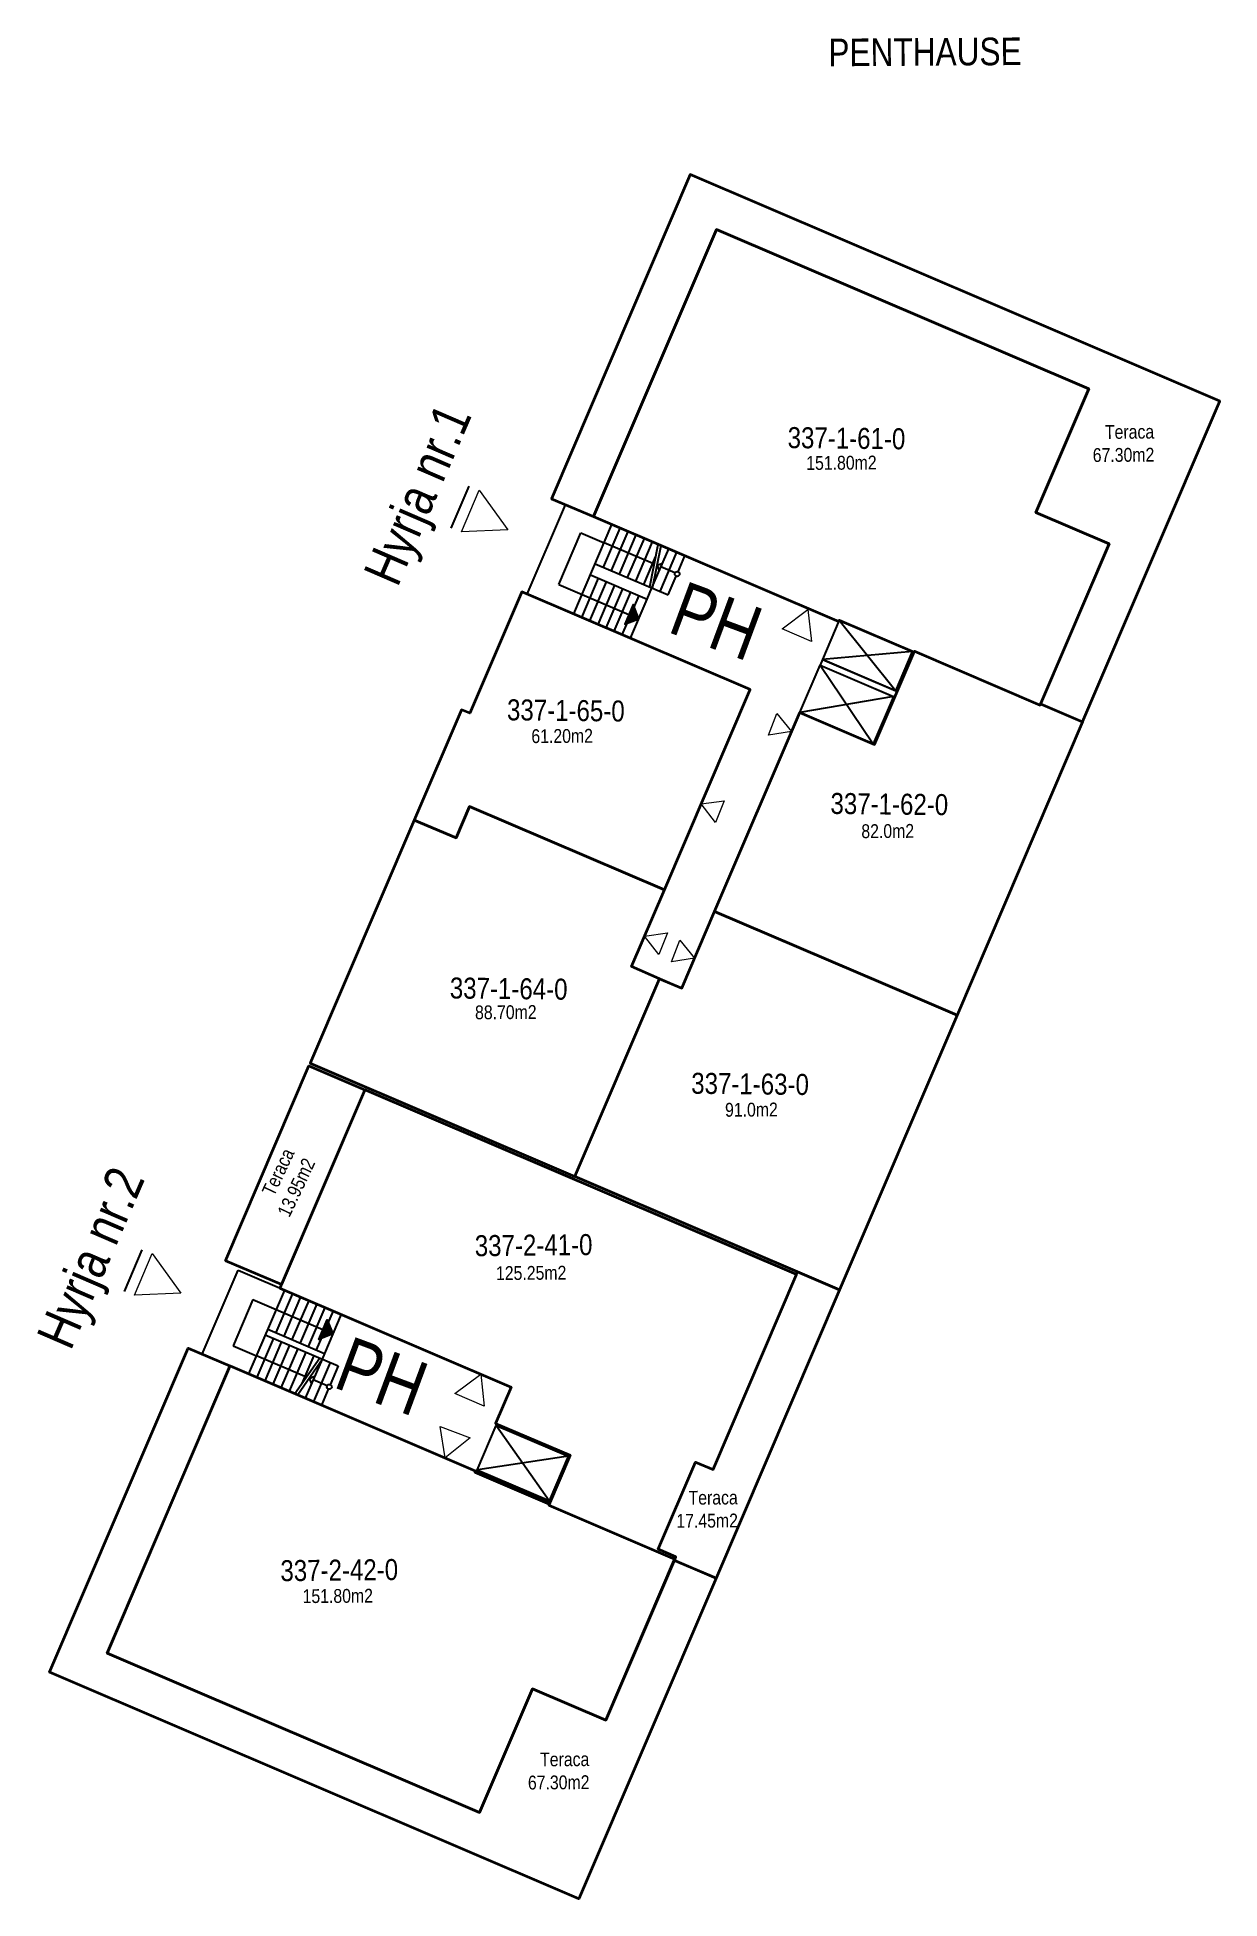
# Model space of a CAD drawing. Header units: feet. Extents: x 7511556 to 15025454, y 4692891 to 9386290.
# Drawn here: x 7513039.4 to 7513078.4, y 4692932.4 to 4692993.7 of the extents above; entities that cross this region are included whole.
import ezdxf
from ezdxf.enums import TextEntityAlignment as Align

# ---------------------------------------------------------------- set-up
doc = ezdxf.new("R2010")
doc.units = ezdxf.units.FT
doc.header["$MEASUREMENT"] = 0
doc.layers.add('07 Kati 5', color=7, linetype='Continuous', lineweight=50)
doc.layers.add('Dyert', color=133, linetype='Continuous', lineweight=5)
doc.styles.add('Dimensionet CM', font='swissc.ttf', dxfattribs={"height": 15})

msp = doc.modelspace()

# ---------------------------------------------------------------- texts
at = {"layer": 'Dyert', "color": 0, "style": 'Dimensionet CM'}
for s, p in [('Hyrja nr.1', (7513051.302, 4692975.559)), ('Hyrja nr.2', (7513040.547, 4692950.443))]:
    msp.add_text(s, height=1.2486, rotation=66.62305, dxfattribs=at).set_placement(p)
at = {"layer": 'Dyert', "color": 0, "lineweight": 20, "style": 'Dimensionet CM'}
for s, rotation, p in [('337-1-61-0', 359.3602, (7513066.076, 4692980.495)), ('337-1-65-0', 359.3602, (7513056.842, 4692971.539)), ('337-1-62-0', 359.3602, (7513067.486, 4692968.459)), ('337-1-64-0', 359.3602, (7513054.961, 4692962.387)), ('337-1-63-0', 359.3602, (7513062.904, 4692959.252)), ('337-2-41-0', 0.59451, (7513055.781, 4692953.946)), ('337-2-42-0', 0.59451, (7513049.385, 4692943.255))]:
    msp.add_text(s, height=0.6912, rotation=rotation, dxfattribs=at).set_placement(p, align=Align.MIDDLE_CENTER)
at = {"layer": 'Dyert', "color": 0, "lineweight": 20, "attachment_point": 3, "style": 'Dimensionet CM'}
for s, insert, char_height, width, rotation in [('PENTHAUSE', (7513071.836, 4692993.681), 0.9086, 19.80262, 0.38126), ('Teraca\\P67.30m2', (7513076.198, 4692980.938), 0.4543, 1.72962, 0.38126), ('151.80m2', (7513067.065, 4692979.922), 0.4543, 1.72962, 0.38126), ('PH', (7513063.446, 4692974.827), 1.7971, 28.89517, 339.65514), ('61.20m2', (7513057.731, 4692970.932), 0.4543, 1.72962, 0.38126), ('82.0m2', (7513068.299, 4692967.803), 0.4543, 1.72962, 0.38126), ('88.70m2', (7513055.877, 4692961.844), 0.4543, 1.72962, 0.38126), ('91.0m2', (7513063.814, 4692958.637), 0.4543, 1.72962, 0.38126), ('Teraca\\P13.95m2', (7513047.515, 4692957.182), 0.4543, 1.72962, 64.67139), ('125.25m2', (7513056.856, 4692953.268), 0.4543, 1.72962, 0.38126), ('PH', (7513052.443, 4692949.98), 1.7971, 28.89517, 339.65514), ('Teraca\\P17.45m2', (7513062.497, 4692945.872), 0.4543, 1.72962, 0.38126), ('151.80m2', (7513050.492, 4692942.64), 0.4543, 1.72962, 0.38126), ('Teraca\\P67.30m2', (7513057.612, 4692937.262), 0.4543, 1.72962, 0.38126)]:
    msp.add_mtext(s, dxfattribs=dict(at, insert=insert, char_height=char_height, width=width, rotation=rotation))

# ---------------------------------------------------------------- hatches: boundary and pattern name
at = {"layer": '07 Kati 5', "transparency": 33554687}
h = msp.add_hatch(color=256, dxfattribs=at)
h.dxf.hatch_style = 1
h.paths.add_polyline_path([(7513059.242, 4692974.557), (7513059.056, 4692975.022), (7513058.778, 4692974.372)])
h = msp.add_hatch(color=256, dxfattribs=at)
h.dxf.hatch_style = 1
h.paths.add_polyline_path([(7513049.172, 4692951.028), (7513048.708, 4692950.842), (7513048.986, 4692951.492)])

# ---------------------------------------------------------------- linework, layer by layer
for p, q in [((7513053.644, 4692978.913), (7513053.062, 4692977.535)), ((7513042.889, 4692953.797), (7513042.307, 4692952.419))]:
    msp.add_line(p, q)
at = {"ltscale": 10}
for p, q in [((7513057.1, 4692974.713), (7513058.359, 4692977.655)), ((7513056.613, 4692975.683), (7513057.34, 4692977.384)), ((7513057.34, 4692977.384), (7513058.103, 4692977.057)), ((7513057.808, 4692976.367), (7513060.208, 4692975.341)), ((7513057.651, 4692976), (7513059.517, 4692975.201)), ((7513047.581, 4692952.47), (7513046.401, 4692949.712)), ((7513046.543, 4692952.153), (7513045.894, 4692950.636)), ((7513045.894, 4692950.636), (7513046.657, 4692950.31)), ((7513046.952, 4692950.999), (7513049.351, 4692949.972)), ((7513047.03, 4692951.183), (7513048.897, 4692950.384))]:
    msp.add_line(p, q, dxfattribs=at)
at = {"color": 0, "lineweight": 35}
for points in [[(7513057.749, 4692977.916), (7513061.797, 4692987.365), (7513074.047, 4692982.122), (7513072.305, 4692978.05), (7513074.718, 4692977.017), (7513072.465, 4692971.754), (7513073.847, 4692971.169), (7513078.359, 4692981.713), (7513060.937, 4692989.169), (7513056.373, 4692978.504)], [(7513072.514, 4692971.869), (7513074.718, 4692977.017), (7513072.305, 4692978.05), (7513074.047, 4692982.122), (7513061.797, 4692987.365), (7513057.752, 4692977.914), (7513065.82, 4692974.462), (7513065.839, 4692974.508), (7513068.299, 4692973.455), (7513068.312, 4692973.487), (7513072.45, 4692971.717)], [(7513051.855, 4692967.93), (7513053.228, 4692967.342), (7513053.671, 4692968.377), (7513060.083, 4692965.632), (7513062.906, 4692972.228), (7513055.39, 4692975.444), (7513053.679, 4692971.446), (7513053.403, 4692971.564), (7513051.849, 4692967.933)], [(7513073.847, 4692971.169), (7513069.716, 4692961.513), (7513068.337, 4692962.103), (7513068.334, 4692962.101), (7513068.105, 4692962.2), (7513061.738, 4692964.924), (7513064.539, 4692971.47), (7513066.999, 4692970.417), (7513068.312, 4692973.487), (7513072.45, 4692971.717), (7513072.465, 4692971.754)], [(7513051.855, 4692967.93), (7513048.432, 4692959.932), (7513057.142, 4692956.204), (7513059.927, 4692962.713), (7513059.003, 4692963.109), (7513060.083, 4692965.633), (7513053.671, 4692968.377), (7513053.228, 4692967.342)], [(7513069.718, 4692961.512), (7513065.851, 4692952.477), (7513057.142, 4692956.204), (7513059.927, 4692962.713), (7513060.658, 4692962.401), (7513061.738, 4692964.924), (7513068.334, 4692962.101), (7513068.336, 4692962.104)], [(7513045.645, 4692953.435), (7513048.389, 4692959.847), (7513050.228, 4692959.06), (7513047.483, 4692952.648)], [(7513047.533, 4692952.763), (7513047.533, 4692952.763), (7513047.434, 4692952.533), (7513055.041, 4692949.276), (7513054.53, 4692948.082), (7513056.985, 4692947.032), (7513056.283, 4692945.391), (7513060.424, 4692943.618), (7513060.424, 4692943.618), (7513060.424, 4692943.618), (7513060.458, 4692943.696), (7513059.883, 4692943.942), (7513061.111, 4692946.811), (7513061.685, 4692946.565), (7513064.432, 4692952.982), (7513064.432, 4692952.982), (7513064.432, 4692952.982), (7513050.228, 4692959.06)], [(7513064.432, 4692952.982), (7513064.469, 4692953.069), (7513065.851, 4692952.477), (7513061.785, 4692942.985), (7513060.406, 4692943.576), (7513060.457, 4692943.695), (7513059.883, 4692943.942), (7513061.111, 4692946.811), (7513061.685, 4692946.565)], [(7513045.79, 4692949.973), (7513041.75, 4692940.521), (7513054, 4692935.278), (7513055.743, 4692939.35), (7513058.156, 4692938.318), (7513060.409, 4692943.581), (7513061.785, 4692942.985), (7513057.273, 4692932.442), (7513039.851, 4692939.897), (7513044.415, 4692950.562)], [(7513060.359, 4692943.466), (7513058.156, 4692938.318), (7513055.743, 4692939.35), (7513054, 4692935.278), (7513041.75, 4692940.521), (7513045.794, 4692949.972), (7513053.861, 4692946.519), (7513053.842, 4692946.473), (7513056.301, 4692945.421), (7513056.287, 4692945.389), (7513060.424, 4692943.618)]]:
    msp.add_lwpolyline(points, close=True, dxfattribs=at)
at = {"color": 0}
msp.add_lwpolyline([(7513056.833, 4692978.308), (7513064.349, 4692975.091), (7513064.349, 4692975.091), (7513065.82, 4692974.462), (7513065.839, 4692974.508), (7513068.299, 4692973.455), (7513067.746, 4692972.164), (7513065.287, 4692973.216), (7513065.208, 4692973.033), (7513067.667, 4692971.98), (7513066.999, 4692970.417), (7513064.539, 4692971.47), (7513060.658, 4692962.401), (7513059.003, 4692963.109), (7513062.906, 4692972.228), (7513055.574, 4692975.366)], close=True, dxfattribs=at)
for points in [[(7513058.075, 4692976.253), (7513058.626, 4692977.54)], [(7513059.703, 4692976.372), (7513058.103, 4692977.057)], [(7513058.342, 4692976.139), (7513058.892, 4692977.426)], [(7513058.608, 4692976.025), (7513059.159, 4692977.312)], [(7513058.875, 4692975.911), (7513059.426, 4692977.198)], [(7513059.141, 4692975.797), (7513059.692, 4692977.084)], [(7513059.6, 4692975.601), (7513059.884, 4692977.002)], [(7513059.694, 4692975.561), (7513059.978, 4692976.962)], [(7513059.408, 4692975.683), (7513059.804, 4692976.609)], [(7513059.675, 4692975.569), (7513060.226, 4692976.856)], [(7513059.846, 4692976.313), (7513060.024, 4692976.384)], [(7513059.941, 4692975.455), (7513060.492, 4692976.742)], [(7513060.534, 4692976.104), (7513060.759, 4692976.628)], [(7513057.367, 4692974.599), (7513057.918, 4692975.886)], [(7513057.633, 4692974.484), (7513058.184, 4692975.772)], [(7513059.846, 4692976.313), (7513059.917, 4692976.136)], [(7513060.429, 4692976.062), (7513059.97, 4692976.258)], [(7513060.208, 4692975.341), (7513060.472, 4692975.957)], [(7513057.9, 4692974.37), (7513058.451, 4692975.657)], [(7513058.167, 4692974.256), (7513058.717, 4692975.543)], [(7513058.433, 4692974.142), (7513058.984, 4692975.429)], [(7513058.7, 4692974.028), (7513059.251, 4692975.315)], [(7513058.966, 4692973.914), (7513059.517, 4692975.201)], [(7513059.242, 4692974.557), (7513059.056, 4692975.022), (7513058.778, 4692974.372), (7513059.242, 4692974.557)], [(7513065.839, 4692974.508), (7513067.7, 4692972.184)], [(7513068.253, 4692973.475), (7513065.287, 4692973.216)], [(7513065.208, 4692973.033), (7513066.953, 4692970.437)], [(7513067.621, 4692972), (7513064.539, 4692971.47)], [(7513047.848, 4692952.356), (7513047.297, 4692951.069)], [(7513048.115, 4692952.242), (7513047.564, 4692950.955)], [(7513048.381, 4692952.128), (7513047.83, 4692950.841)], [(7513048.648, 4692952.014), (7513048.097, 4692950.727)], [(7513048.914, 4692951.9), (7513048.364, 4692950.612)], [(7513049.181, 4692951.785), (7513048.63, 4692950.498)], [(7513049.172, 4692951.028), (7513048.708, 4692950.842), (7513048.986, 4692951.492), (7513049.172, 4692951.028)], [(7513049.448, 4692951.671), (7513048.897, 4692950.384)], [(7513046.912, 4692950.907), (7513046.401, 4692949.712)], [(7513047.218, 4692950.885), (7513046.668, 4692949.598)], [(7513047.485, 4692950.771), (7513046.934, 4692949.484)], [(7513047.752, 4692950.657), (7513047.201, 4692949.37)], [(7513048.256, 4692949.625), (7513046.657, 4692950.31)], [(7513048.018, 4692950.543), (7513047.467, 4692949.256)], [(7513048.285, 4692950.429), (7513047.734, 4692949.142)], [(7513048.743, 4692950.232), (7513047.926, 4692949.059)], [(7513048.837, 4692950.192), (7513048.02, 4692949.019)], [(7513048.551, 4692950.315), (7513048.155, 4692949.389)], [(7513048.818, 4692950.2), (7513048.267, 4692948.913)], [(7513049.085, 4692950.086), (7513048.534, 4692948.799)], [(7513048.398, 4692949.562), (7513048.575, 4692949.633)], [(7513048.398, 4692949.562), (7513048.469, 4692949.385)], [(7513048.983, 4692949.314), (7513048.523, 4692949.511)], [(7513049.351, 4692949.972), (7513049.088, 4692949.356)], [(7513049.025, 4692949.209), (7513048.8, 4692948.685)], [(7513056.29, 4692945.534), (7513054.563, 4692947.992)], [(7513056.919, 4692947.005), (7513053.949, 4692946.558)]]:
    msp.add_lwpolyline(points)
at = {"ltscale": 10}
for points in [[(7513056.613, 4692975.683), (7513058.917, 4692974.697)], [(7513059.517, 4692975.201), (7513059.675, 4692975.569)], [(7513046.543, 4692952.153), (7513048.847, 4692951.167)], [(7513048.897, 4692950.384), (7513048.818, 4692950.2)]]:
    msp.add_lwpolyline(points, dxfattribs=at)
for points in [[(7513065.287, 4692973.216), (7513067.7, 4692972.184), (7513068.253, 4692973.475), (7513065.839, 4692974.508)], [(7513065.208, 4692973.033), (7513067.621, 4692972), (7513066.953, 4692970.437), (7513064.539, 4692971.47)], [(7513046.055, 4692953.123), (7513053.571, 4692949.907), (7513053.57, 4692949.906), (7513055.041, 4692949.276), (7513054.53, 4692948.082), (7513056.985, 4692947.032), (7513056.316, 4692945.469), (7513053.861, 4692946.519), (7513053.861, 4692946.519), (7513052.391, 4692947.149), (7513052.391, 4692947.149), (7513044.875, 4692950.365)], [(7513054.552, 4692948.018), (7513056.919, 4692947.005), (7513056.29, 4692945.534), (7513053.923, 4692946.548)]]:
    msp.add_lwpolyline(points, close=True)
for centre in [(7513060.503, 4692976.03), (7513049.056, 4692949.283)]:
    msp.add_circle(centre, 0.08)
at = {"layer": 'Dyert', "color": 0}
for p, q in [((7513053.407, 4692977.413), (7513053.989, 4692978.79)), ((7513053.989, 4692978.79), (7513054.932, 4692977.48)), ((7513054.932, 4692977.48), (7513053.407, 4692977.413)), ((7513042.652, 4692952.297), (7513043.234, 4692953.674)), ((7513043.234, 4692953.674), (7513044.177, 4692952.364)), ((7513044.177, 4692952.364), (7513042.652, 4692952.297))]:
    msp.add_line(p, q, dxfattribs=at)
for points in [[(7513063.959, 4692974.22), (7513064.804, 4692974.86), (7513064.924, 4692973.807)], [(7513063.783, 4692971.438), (7513064.271, 4692970.844), (7513063.511, 4692970.727)], [(7513062.049, 4692968.568), (7513061.763, 4692967.853), (7513061.295, 4692968.464)], [(7513060.189, 4692964.221), (7513059.903, 4692963.507), (7513059.435, 4692964.117)], [(7513060.59, 4692963.977), (7513061.078, 4692963.383), (7513060.318, 4692963.266)], [(7513053.194, 4692949.065), (7513054.039, 4692949.705), (7513054.159, 4692948.652)], [(7513052.704, 4692947.979), (7513053.696, 4692947.607), (7513052.87, 4692946.944)]]:
    msp.add_lwpolyline(points, close=True, dxfattribs=at)

msp.set_redraw_order([(e.dxf.handle, doc.entitydb.next_handle()) for e in msp.query("TEXT MTEXT ATTDEF DIMENSION ARC_DIMENSION")])  # texts and dimensions are drawn at this point

doc.saveas('drawing.dxf')
